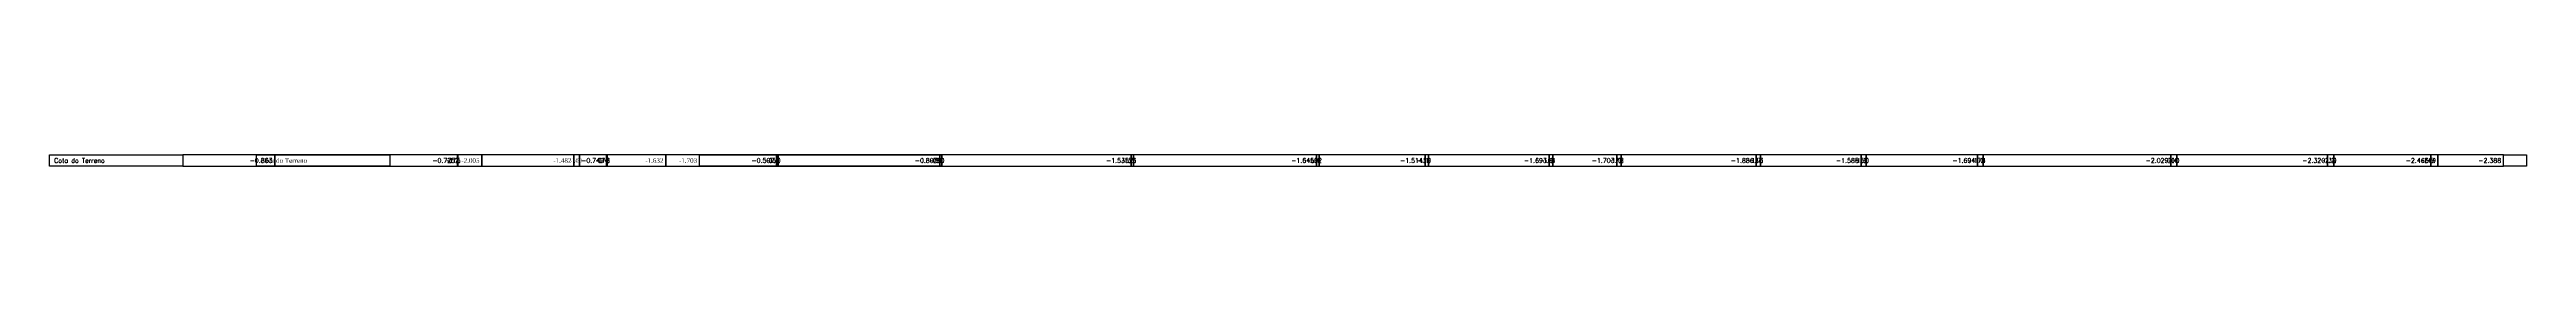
# Model space of a CAD drawing. Extents: x -44 to 717176, y -20 to 14707758.
# Drawn here: x -44 to 495, y -8 to -5 of the extents above; entities that cross this region are included whole.
import ezdxf
from ezdxf.enums import TextEntityAlignment as Align

# ---------------------------------------------------------------- set-up
doc = ezdxf.new("R2010")
doc.units = 0
doc.layers.add('PS_PERFIL_COTA_LIN', color=7, linetype='Continuous')
doc.layers.add('PS_PERFIL_COTA_TXT', color=5, linetype='Continuous')
doc.styles.add('ROMANS', font='ROMANS.shx', dxfattribs={"height": 2})
doc.styles.get("Standard").update_dxf_attribs({"font": 'times.ttf'})

msp = doc.modelspace()

# ---------------------------------------------------------------- linework, layer by layer
at = {"layer": 'PS_PERFIL_COTA_LIN', "linetype": 'Continuous'}
for points in [[(-15, -5), (-15, -7.5), (-44, -7.5), (-44, -5)], [(-15, -5), (-15, -7.5), (5, -7.5), (5, -5)], [(30, -5), (30, -7.5), (1, -7.5), (1, -5)], [(5, -5), (5, -7.5), (44.72, -7.5), (44.72, -5)], [(30, -5), (30, -7.5), (50, -7.5), (50, -5)], [(44.72, -5), (44.72, -7.5), (44.82, -7.5), (44.82, -5)], [(44.82, -5), (44.82, -7.5), (77.1, -7.5), (77.1, -5)], [(50, -5), (50, -7.5), (70, -7.5), (70, -5)], [(70, -5), (70, -7.5), (71.23, -7.5), (71.23, -5)], [(71.23, -5), (71.23, -7.5), (90, -7.5), (90, -5)], [(77.1, -5), (77.1, -7.5), (77.3, -7.5), (77.3, -5)], [(77.3, -5), (77.3, -7.5), (114.13, -7.5), (114.13, -5)], [(90, -5), (90, -7.5), (97.33, -7.5), (97.33, -5)], [(150, -5), (150, -7.5), (97.33, -7.5), (97.33, -5)], [(114.13, -5), (114.13, -7.5), (114.43, -7.5), (114.43, -5)], [(114.43, -5), (114.43, -7.5), (149.64, -7.5), (149.64, -5)], [(149.64, -5), (149.64, -7.5), (150.04, -7.5), (150.04, -5)], [(150.04, -5), (150.04, -7.5), (191.24, -7.5), (191.24, -5)], [(191.24, -5), (191.24, -7.5), (191.74, -7.5), (191.74, -5)], [(191.74, -5), (191.74, -7.5), (231.52, -7.5), (231.52, -5)], [(231.52, -5), (231.52, -7.5), (232.12, -7.5), (232.12, -5)], [(232.12, -5), (232.12, -7.5), (255.18, -7.5), (255.18, -5)], [(255.18, -5), (255.18, -7.5), (255.88, -7.5), (255.88, -5)], [(255.88, -5), (255.88, -7.5), (282.13, -7.5), (282.13, -5)], [(282.13, -5), (282.13, -7.5), (282.93, -7.5), (282.93, -5)], [(282.93, -5), (282.93, -7.5), (296.86, -7.5), (296.86, -5)], [(296.86, -5), (296.86, -7.5), (297.76, -7.5), (297.76, -5)], [(297.76, -5), (297.76, -7.5), (327.12, -7.5), (327.12, -5)], [(327.12, -5), (327.12, -7.5), (328.12, -7.5), (328.12, -5)], [(328.12, -5), (328.12, -7.5), (349.98, -7.5), (349.98, -5)], [(349.98, -5), (349.98, -7.5), (351.08, -7.5), (351.08, -5)], [(351.08, -5), (351.08, -7.5), (375.31, -7.5), (375.31, -5)], [(375.31, -5), (375.31, -7.5), (376.51, -7.5), (376.51, -5)], [(376.51, -5), (376.51, -7.5), (417.32, -7.5), (417.32, -5)], [(417.32, -5), (417.32, -7.5), (418.62, -7.5), (418.62, -5)], [(418.62, -5), (418.62, -7.5), (451.4, -7.5), (451.4, -5)], [(451.4, -5), (451.4, -7.5), (452.8, -7.5), (452.8, -5)], [(452.8, -5), (452.8, -7.5), (473.89, -7.5), (473.89, -5)], [(473.89, -5), (473.89, -7.5), (475.39, -7.5), (475.39, -5)], [(475.39, -5), (475.39, -7.5), (489.67, -7.5), (489.67, -5)], [(494.67, -5), (494.67, -7.5), (489.67, -7.5), (489.67, -5)]]:
    msp.add_lwpolyline(points, close=True, dxfattribs=at)

# ---------------------------------------------------------------- texts
at = {"layer": 'PS_PERFIL_COTA_TXT', "style": 'ROMANS'}
msp.add_text('Cota do Terreno', height=1, dxfattribs=at).set_placement((-43, -6.25), align=Align.MIDDLE_LEFT)
for s, p in [('-0.863', (4.5, -6.25)), ('-0.725', (44.22, -6.25)), ('-0.749', (76.6, -6.25)), ('-0.507', (113.63, -6.25)), ('-0.803', (149.14, -6.25)), ('-1.535', (190.74, -6.25)), ('-1.645', (231.02, -6.25)), ('-1.514', (254.68, -6.25)), ('-1.693', (281.63, -6.25)), ('-1.703', (296.36, -6.25)), ('-1.886', (326.62, -6.25)), ('-1.585', (349.48, -6.25)), ('-1.694', (374.81, -6.25)), ('-2.029', (416.82, -6.25)), ('-2.320', (450.9, -6.25)), ('-2.466', (473.39, -6.25)), ('-2.388', (489.17, -6.25))]:
    msp.add_text(s, height=1, dxfattribs=at).set_placement(p, align=Align.MIDDLE_RIGHT)
at = {"layer": 'PS_PERFIL_COTA_TXT'}
msp.add_text('Cota do Terreno', height=1, dxfattribs=at).set_placement((2, -6.25), align=Align.MIDDLE_LEFT)
at = {"layer": 'PS_PERFIL_COTA_TXT', "style": 'ROMANS', "width": 0.5}
for s, p in [('-0.725', (45.32, -6.25)), ('-0.748', (77.8, -6.25)), ('-0.510', (114.93, -6.25)), ('-0.810', (150.54, -6.25)), ('-1.536', (192.24, -6.25)), ('-1.642', (232.62, -6.25)), ('-1.519', (256.38, -6.25)), ('-1.694', (283.43, -6.25)), ('-1.708', (298.26, -6.25)), ('-1.873', (328.62, -6.25)), ('-1.590', (351.58, -6.25)), ('-1.704', (377.01, -6.25)), ('-2.040', (419.12, -6.25)), ('-2.329', (453.3, -6.25)), ('-2.459', (474.89, -6.25))]:
    msp.add_text(s, height=1, dxfattribs=at).set_placement(p, align=Align.MIDDLE_RIGHT)
at = {"layer": 'PS_PERFIL_COTA_TXT'}
for s, p in [('-2.005', (49.5, -6.25)), ('-1.482', (69.5, -6.25)), ('-1.632', (89.5, -6.25)), ('-1.703', (96.83, -6.25))]:
    msp.add_text(s, height=1, dxfattribs=at).set_placement(p, align=Align.MIDDLE_RIGHT)
at = {"layer": 'PS_PERFIL_COTA_TXT', "width": 0.5}
msp.add_text('-1.450', height=1, dxfattribs=at).set_placement((71.73, -6.25), align=Align.MIDDLE_RIGHT)

doc.saveas('drawing.dxf')
